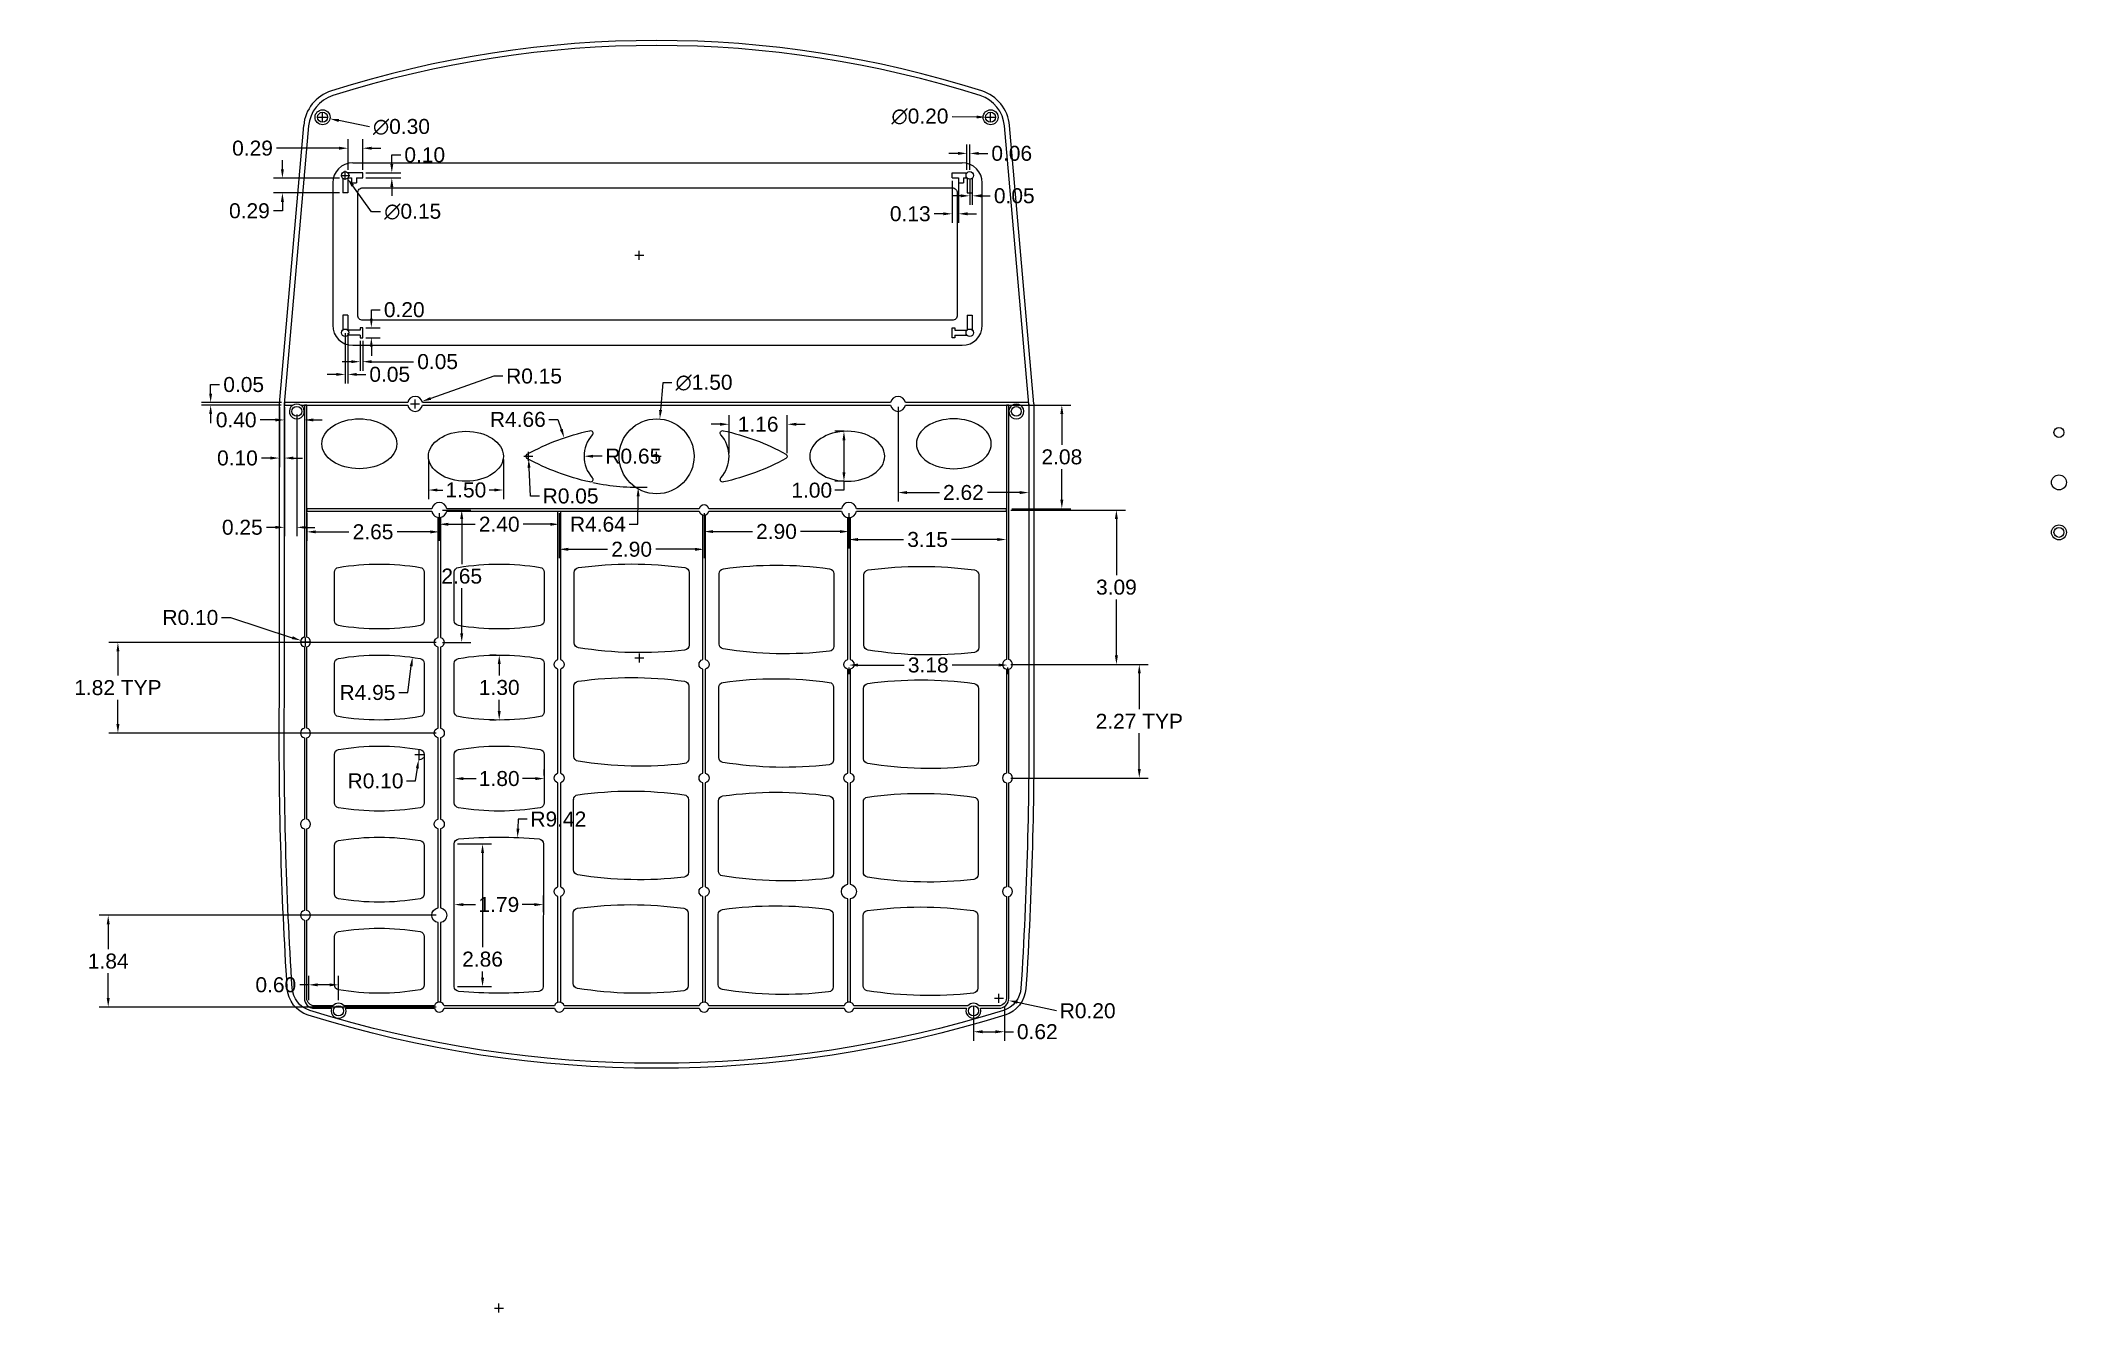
# Model space of a CAD drawing. Header units: centimetres. Extents: x 4.6 to 45.1, y -2.6 to 22.8.
import ezdxf

# ---------------------------------------------------------------- set-up
doc = ezdxf.new("R2010")
doc.units = ezdxf.units.CM
doc.header["$MEASUREMENT"] = 0
doc.header["$PDMODE"] = 2
doc.layers.add('Cotare', color=2, linetype='Continuous', lineweight=0)
doc.layers.add('Interior_fata', color=254, linetype='Continuous')
doc.styles.get("Standard").update_dxf_attribs({"font": 'arial.ttf'})
doc.dimstyles.get("Standard").update_dxf_attribs({"dimtxt": 0.3, "dimasz": 0.18, "dimexe": 0.18, "dimexo": 0.0625, "dimgap": 0.09, "dimtad": 0, "dimtih": 1, "dimtoh": 1, "dimzin": 0, "dimdsep": 46, "dimtxsty": 'Standard', "dimcen": 0.09, "dimadec": 0, "dimazin": 0, "dimtfac": 1, "dimtofl": 0, "dimtmove": 0, "dimatfit": 3, "dimfxl": 1, "dimtolj": 1, "dimtzin": 0, "dimarcsym": 0})

msp = doc.modelspace()

# ---------------------------------------------------------------- blocks, each defined once
blk = doc.blocks.new('*D1')
at = {"layer": 'Cotare', "color": 0, "lineweight": -2, "transparency": 16777216}
for p, q in [((10.157, 21.31), (10.337, 21.31)), ((10.247, 21.22), (10.247, 21.4)), ((11.184, 21.116), (10.57, 21.243))]:
    blk.add_line(p, q, dxfattribs=at)
at = {"layer": 'Cotare', "color": 0, "transparency": 16777216}
blk.add_solid([(10.576, 21.273), (10.564, 21.214), (10.394, 21.28)], dxfattribs=at)
at = {"layer": 'Defpoints', "color": 0, "transparency": 16777216}
for p in [(10.1, 21.341), (10.394, 21.28)]:
    blk.add_point(p, dxfattribs=at)
at = {"layer": 'Cotare', "color": 0, "transparency": 16777216, "insert": (11.826, 21.116), "char_height": 0.3, "attachment_point": 5}
blk.add_mtext('\\A1;∅0.30', dxfattribs=at)
blk = doc.blocks.new('*D2')
at = {"layer": 'Cotare', "color": 0, "lineweight": -2, "transparency": 16777216}
for p, q in [((22.846, 21.324), (23.337, 21.315)), ((23.527, 21.31), (23.707, 21.31)), ((23.617, 21.22), (23.617, 21.4))]:
    blk.add_line(p, q, dxfattribs=at)
at = {"layer": 'Cotare', "color": 0, "transparency": 16777216}
blk.add_solid([(23.337, 21.345), (23.336, 21.285), (23.517, 21.312)], dxfattribs=at)
at = {"layer": 'Defpoints', "color": 0, "transparency": 16777216}
for p in [(23.517, 21.312), (23.717, 21.309)]:
    blk.add_point(p, dxfattribs=at)
at = {"layer": 'Cotare', "color": 0, "transparency": 16777216, "insert": (22.203, 21.324), "char_height": 0.3, "attachment_point": 5}
blk.add_mtext('\\A1;∅0.20', dxfattribs=at)
blk = doc.blocks.new('*D3')
at = {"layer": 'Cotare', "color": 0, "lineweight": -2, "transparency": 16777216}
for p, q in [((11.633, 20.376), (11.633, 20.556)), ((11.633, 20.556), (11.813, 20.556)), ((11.113, 20.196), (11.813, 20.196)), ((11.113, 20.096), (11.813, 20.096)), ((11.633, 19.916), (11.633, 19.736))]:
    blk.add_line(p, q, dxfattribs=at)
at = {"layer": 'Cotare', "color": 0, "transparency": 16777216}
for points in [[(11.603, 20.376), (11.663, 20.376), (11.633, 20.196)], [(11.603, 19.916), (11.663, 19.916), (11.633, 20.096)]]:
    blk.add_solid(points, dxfattribs=at)
at = {"layer": 'Defpoints', "color": 0, "transparency": 16777216}
for p in [(11.05, 20.196), (11.05, 20.096), (11.633, 20.196)]:
    blk.add_point(p, dxfattribs=at)
at = {"layer": 'Cotare', "color": 0, "transparency": 16777216, "insert": (12.292, 20.556), "char_height": 0.3, "attachment_point": 5}
blk.add_mtext('\\A1;0.10', dxfattribs=at)
blk = doc.blocks.new('*D4')
at = {"layer": 'Cotare', "color": 0, "lineweight": -2, "transparency": 16777216}
for p, q in [((10.576, 20.69), (9.324, 20.69)), ((10.756, 20.259), (10.756, 20.87)), ((11.05, 20.259), (11.05, 20.87)), ((11.23, 20.69), (11.41, 20.69))]:
    blk.add_line(p, q, dxfattribs=at)
at = {"layer": 'Cotare', "color": 0, "transparency": 16777216}
for points in [[(10.576, 20.72), (10.576, 20.66), (10.756, 20.69)], [(11.23, 20.72), (11.23, 20.66), (11.05, 20.69)]]:
    blk.add_solid(points, dxfattribs=at)
at = {"layer": 'Defpoints', "color": 0, "transparency": 16777216}
for p in [(10.756, 20.69), (10.756, 20.196), (11.05, 20.196)]:
    blk.add_point(p, dxfattribs=at)
at = {"layer": 'Cotare', "color": 0, "transparency": 16777216, "insert": (8.845, 20.69), "char_height": 0.3, "attachment_point": 5}
blk.add_mtext('\\A1;0.29', dxfattribs=at)
blk = doc.blocks.new('*D6')
at = {"layer": 'Cotare', "color": 0, "lineweight": -2, "transparency": 16777216}
for p, q in [((9.443, 20.27), (9.443, 20.45)), ((10.588, 20.09), (9.263, 20.09)), ((10.588, 19.796), (9.263, 19.796)), ((9.443, 19.616), (9.443, 19.436)), ((9.443, 19.436), (9.263, 19.436))]:
    blk.add_line(p, q, dxfattribs=at)
at = {"layer": 'Cotare', "color": 0, "transparency": 16777216}
for points in [[(9.413, 20.27), (9.473, 20.27), (9.443, 20.09)], [(9.413, 19.616), (9.473, 19.616), (9.443, 19.796)]]:
    blk.add_solid(points, dxfattribs=at)
at = {"layer": 'Defpoints', "color": 0, "transparency": 16777216}
for p in [(10.65, 20.09), (9.443, 19.796), (10.65, 19.796)]:
    blk.add_point(p, dxfattribs=at)
at = {"layer": 'Cotare', "color": 0, "transparency": 16777216, "insert": (8.783, 19.436), "char_height": 0.3, "attachment_point": 5}
blk.add_mtext('\\A1;0.29', dxfattribs=at)
blk = doc.blocks.new('*D7')
at = {"layer": 'Cotare', "color": 0, "lineweight": -2, "transparency": 16777216}
for p, q in [((10.61, 20.146), (10.79, 20.146)), ((10.7, 20.056), (10.7, 20.236)), ((11.227, 19.419), (10.85, 19.94)), ((11.407, 19.419), (11.227, 19.419))]:
    blk.add_line(p, q, dxfattribs=at)
at = {"layer": 'Cotare', "color": 0, "transparency": 16777216}
blk.add_solid([(10.874, 19.957), (10.826, 19.922), (10.744, 20.085)], dxfattribs=at)
at = {"layer": 'Defpoints', "color": 0, "transparency": 16777216}
for p in [(10.656, 20.207), (10.744, 20.085)]:
    blk.add_point(p, dxfattribs=at)
at = {"layer": 'Cotare', "color": 0, "transparency": 16777216, "insert": (12.051, 19.419), "char_height": 0.3, "attachment_point": 5}
blk.add_mtext('\\A1;∅0.15', dxfattribs=at)
blk = doc.blocks.new('*D8')
at = {"layer": 'Cotare', "color": 0, "lineweight": -2, "transparency": 16777216}
for p, q in [((10.7, 16.989), (10.7, 15.982)), ((10.75, 16.989), (10.75, 15.982)), ((10.52, 16.162), (10.34, 16.162)), ((10.93, 16.162), (11.11, 16.162))]:
    blk.add_line(p, q, dxfattribs=at)
at = {"layer": 'Cotare', "color": 0, "transparency": 16777216}
for points in [[(10.52, 16.192), (10.52, 16.132), (10.7, 16.162)], [(10.93, 16.192), (10.93, 16.132), (10.75, 16.162)]]:
    blk.add_solid(points, dxfattribs=at)
at = {"layer": 'Defpoints', "color": 0, "transparency": 16777216}
for p in [(10.7, 17.052), (10.75, 17.052), (10.7, 16.162)]:
    blk.add_point(p, dxfattribs=at)
at = {"layer": 'Cotare', "color": 0, "transparency": 16777216, "insert": (11.591, 16.162), "char_height": 0.3, "attachment_point": 5}
blk.add_mtext('\\A1;0.05', dxfattribs=at)
blk = doc.blocks.new('*D9')
at = {"layer": 'Cotare', "color": 0, "lineweight": -2, "transparency": 16777216}
for p, q in [((11, 16.833), (11, 16.237)), ((11.05, 16.833), (11.05, 16.237)), ((10.82, 16.417), (10.64, 16.417)), ((11.23, 16.417), (12.069, 16.417))]:
    blk.add_line(p, q, dxfattribs=at)
at = {"layer": 'Cotare', "color": 0, "transparency": 16777216}
for points in [[(10.82, 16.447), (10.82, 16.387), (11, 16.417)], [(11.23, 16.447), (11.23, 16.387), (11.05, 16.417)]]:
    blk.add_solid(points, dxfattribs=at)
at = {"layer": 'Defpoints', "color": 0, "transparency": 16777216}
for p in [(11, 16.896), (11.05, 16.896), (11.05, 16.417)]:
    blk.add_point(p, dxfattribs=at)
at = {"layer": 'Cotare', "color": 0, "transparency": 16777216, "insert": (12.55, 16.417), "char_height": 0.3, "attachment_point": 5}
blk.add_mtext('\\A1;0.05', dxfattribs=at)
blk = doc.blocks.new('*D10')
at = {"layer": 'Cotare', "color": 0, "lineweight": -2, "transparency": 16777216}
for p, q in [((11.223, 17.276), (11.223, 17.456)), ((11.223, 17.456), (11.403, 17.456)), ((11.113, 17.096), (11.403, 17.096)), ((11.113, 16.896), (11.403, 16.896)), ((11.223, 16.716), (11.223, 16.536))]:
    blk.add_line(p, q, dxfattribs=at)
at = {"layer": 'Cotare', "color": 0, "transparency": 16777216}
for points in [[(11.193, 17.276), (11.253, 17.276), (11.223, 17.096)], [(11.193, 16.716), (11.253, 16.716), (11.223, 16.896)]]:
    blk.add_solid(points, dxfattribs=at)
at = {"layer": 'Defpoints', "color": 0, "transparency": 16777216}
for p in [(11.05, 17.096), (11.223, 17.096), (11.05, 16.896)]:
    blk.add_point(p, dxfattribs=at)
at = {"layer": 'Cotare', "color": 0, "transparency": 16777216, "insert": (11.882, 17.456), "char_height": 0.3, "attachment_point": 5}
blk.add_mtext('\\A1;0.20', dxfattribs=at)
blk = doc.blocks.new('*D11')
at = {"layer": 'Cotare', "color": 0, "lineweight": -2, "transparency": 16777216}
for p, q in [((23.144, 20.259), (23.144, 20.766)), ((23.2, 20.259), (23.2, 20.766)), ((22.964, 20.586), (22.784, 20.586)), ((23.38, 20.586), (23.56, 20.586))]:
    blk.add_line(p, q, dxfattribs=at)
at = {"layer": 'Cotare', "color": 0, "transparency": 16777216}
for points in [[(22.964, 20.616), (22.964, 20.556), (23.144, 20.586)], [(23.38, 20.616), (23.38, 20.556), (23.2, 20.586)]]:
    blk.add_solid(points, dxfattribs=at)
at = {"layer": 'Defpoints', "color": 0, "transparency": 16777216}
for p in [(23.2, 20.586), (23.144, 20.196), (23.2, 20.196)]:
    blk.add_point(p, dxfattribs=at)
at = {"layer": 'Cotare', "color": 0, "transparency": 16777216, "insert": (24.04, 20.586), "char_height": 0.3, "attachment_point": 5}
blk.add_mtext('\\A1;0.06', dxfattribs=at)
blk = doc.blocks.new('*D12')
at = {"layer": 'Cotare', "color": 0, "lineweight": -2, "transparency": 16777216}
for p, q in [((23.2, 20.084), (23.2, 19.557)), ((23.25, 20.084), (23.25, 19.557)), ((23.02, 19.737), (22.84, 19.737)), ((23.43, 19.737), (23.61, 19.737))]:
    blk.add_line(p, q, dxfattribs=at)
at = {"layer": 'Cotare', "color": 0, "transparency": 16777216}
for points in [[(23.02, 19.767), (23.02, 19.707), (23.2, 19.737)], [(23.43, 19.767), (23.43, 19.707), (23.25, 19.737)]]:
    blk.add_solid(points, dxfattribs=at)
at = {"layer": 'Defpoints', "color": 0, "transparency": 16777216}
for p in [(23.2, 20.146), (23.25, 20.146), (23.25, 19.737)]:
    blk.add_point(p, dxfattribs=at)
at = {"layer": 'Cotare', "color": 0, "transparency": 16777216, "insert": (24.091, 19.737), "char_height": 0.3, "attachment_point": 5}
blk.add_mtext('\\A1;0.05', dxfattribs=at)
blk = doc.blocks.new('*D13')
at = {"layer": 'Cotare', "color": 0, "lineweight": -2, "transparency": 16777216}
for p, q in [((8.007, 15.778), (8.007, 15.958)), ((8.007, 15.958), (8.187, 15.958)), ((9.422, 15.598), (7.827, 15.598)), ((9.419, 15.548), (7.827, 15.548)), ((8.007, 15.368), (8.007, 15.188))]:
    blk.add_line(p, q, dxfattribs=at)
at = {"layer": 'Cotare', "color": 0, "transparency": 16777216}
for points in [[(7.977, 15.778), (8.037, 15.778), (8.007, 15.598)], [(7.977, 15.368), (8.037, 15.368), (8.007, 15.548)]]:
    blk.add_solid(points, dxfattribs=at)
at = {"layer": 'Defpoints', "color": 0, "transparency": 16777216}
for p in [(8.007, 15.598), (9.482, 15.548), (9.485, 15.598)]:
    blk.add_point(p, dxfattribs=at)
at = {"layer": 'Cotare', "color": 0, "transparency": 16777216, "insert": (8.668, 15.958), "char_height": 0.3, "attachment_point": 5}
blk.add_mtext('\\A1;0.05', dxfattribs=at)
blk = doc.blocks.new('*D15')
at = {"layer": 'Cotare', "color": 0, "lineweight": -2, "transparency": 16777216}
for p, q in [((21.764, 15.51), (21.764, 13.617)), ((24.382, 15.51), (24.382, 13.617)), ((21.944, 13.797), (22.592, 13.797)), ((24.202, 13.797), (23.553, 13.797))]:
    blk.add_line(p, q, dxfattribs=at)
at = {"layer": 'Cotare', "color": 0, "transparency": 16777216}
for points in [[(21.944, 13.827), (21.944, 13.767), (21.764, 13.797)], [(24.202, 13.827), (24.202, 13.767), (24.382, 13.797)]]:
    blk.add_solid(points, dxfattribs=at)
at = {"layer": 'Defpoints', "color": 0, "transparency": 16777216}
for p in [(21.764, 15.573), (24.382, 15.573), (24.382, 13.797)]:
    blk.add_point(p, dxfattribs=at)
at = {"layer": 'Cotare', "color": 0, "transparency": 16777216, "insert": (23.073, 13.797), "char_height": 0.3, "attachment_point": 5}
blk.add_mtext('\\A1;2.62', dxfattribs=at)
blk = doc.blocks.new('*D16')
at = {"layer": 'Cotare', "color": 0, "lineweight": -2, "transparency": 16777216}
for p, q in [((9.382, 15.506), (9.382, 14.308)), ((9.482, 15.506), (9.482, 14.308)), ((9.202, 14.488), (9.022, 14.488)), ((9.662, 14.488), (9.842, 14.488))]:
    blk.add_line(p, q, dxfattribs=at)
at = {"layer": 'Cotare', "color": 0, "transparency": 16777216}
for points in [[(9.202, 14.518), (9.202, 14.458), (9.382, 14.488)], [(9.662, 14.518), (9.662, 14.458), (9.482, 14.488)]]:
    blk.add_solid(points, dxfattribs=at)
at = {"layer": 'Defpoints', "color": 0, "transparency": 16777216}
for p in [(9.382, 15.568), (9.482, 15.568), (9.382, 14.488)]:
    blk.add_point(p, dxfattribs=at)
at = {"layer": 'Cotare', "color": 0, "transparency": 16777216, "insert": (8.543, 14.488), "char_height": 0.3, "attachment_point": 5}
blk.add_mtext('\\A1;0.10', dxfattribs=at)
blk = doc.blocks.new('*D17')
at = {"layer": 'Cotare', "color": 0, "lineweight": -2, "transparency": 16777216}
for p, q in [((9.482, 15.506), (9.482, 15.071)), ((9.882, 15.506), (9.882, 15.071)), ((9.302, 15.251), (8.997, 15.251)), ((10.062, 15.251), (10.242, 15.251))]:
    blk.add_line(p, q, dxfattribs=at)
at = {"layer": 'Cotare', "color": 0, "transparency": 16777216}
for points in [[(9.302, 15.281), (9.302, 15.221), (9.482, 15.251)], [(10.062, 15.281), (10.062, 15.221), (9.882, 15.251)]]:
    blk.add_solid(points, dxfattribs=at)
at = {"layer": 'Defpoints', "color": 0, "transparency": 16777216}
for p in [(9.482, 15.568), (9.882, 15.568), (9.882, 15.251)]:
    blk.add_point(p, dxfattribs=at)
at = {"layer": 'Cotare', "color": 0, "transparency": 16777216, "insert": (8.518, 15.251), "char_height": 0.3, "attachment_point": 5}
blk.add_mtext('\\A1;0.40', dxfattribs=at)
blk = doc.blocks.new('*D18')
at = {"layer": 'Cotare', "color": 0, "lineweight": -2, "transparency": 16777216}
for p, q in [((24.044, 15.548), (25.223, 15.548)), ((25.043, 15.368), (25.043, 14.753)), ((25.043, 13.653), (25.043, 14.267)), ((24.044, 13.473), (25.223, 13.473))]:
    blk.add_line(p, q, dxfattribs=at)
at = {"layer": 'Cotare', "color": 0, "transparency": 16777216}
for points in [[(25.013, 15.368), (25.073, 15.368), (25.043, 15.548)], [(25.013, 13.653), (25.073, 13.653), (25.043, 13.473)]]:
    blk.add_solid(points, dxfattribs=at)
at = {"layer": 'Defpoints', "color": 0, "transparency": 16777216}
for p in [(23.982, 15.548), (23.982, 13.473), (25.043, 13.473)]:
    blk.add_point(p, dxfattribs=at)
at = {"layer": 'Cotare', "color": 0, "transparency": 16777216, "insert": (25.043, 14.51), "char_height": 0.3, "attachment_point": 5}
blk.add_mtext('\\A1;2.08', dxfattribs=at)
blk = doc.blocks.new('*D19')
at = {"layer": 'Cotare', "color": 0, "lineweight": -2, "transparency": 16777216}
for p, q in [((12.366, 14.46), (12.366, 13.668)), ((13.866, 14.46), (13.866, 13.668)), ((12.546, 13.848), (12.651, 13.848)), ((13.686, 13.848), (13.581, 13.848))]:
    blk.add_line(p, q, dxfattribs=at)
at = {"layer": 'Cotare', "color": 0, "transparency": 16777216}
for points in [[(12.546, 13.878), (12.546, 13.818), (12.366, 13.848)], [(13.686, 13.878), (13.686, 13.818), (13.866, 13.848)]]:
    blk.add_solid(points, dxfattribs=at)
at = {"layer": 'Defpoints', "color": 0, "transparency": 16777216}
for p in [(12.366, 14.523), (13.866, 14.523), (13.866, 13.848)]:
    blk.add_point(p, dxfattribs=at)
at = {"layer": 'Cotare', "color": 0, "transparency": 16777216, "insert": (13.116, 13.848), "char_height": 0.3, "attachment_point": 5}
blk.add_mtext('\\A1;1.50', dxfattribs=at)
blk = doc.blocks.new('*D20')
at = {"layer": 'Cotare', "color": 0, "lineweight": -2, "transparency": 16777216}
for p, q in [((20.685, 15.023), (20.502, 15.023)), ((20.682, 14.843), (20.682, 14.203)), ((20.685, 14.023), (20.502, 14.023)), ((20.682, 13.843), (20.502, 13.843)), ((20.682, 14.023), (20.682, 13.843))]:
    blk.add_line(p, q, dxfattribs=at)
at = {"layer": 'Cotare', "color": 0, "transparency": 16777216}
for points in [[(20.652, 14.843), (20.712, 14.843), (20.682, 15.023)], [(20.652, 14.203), (20.712, 14.203), (20.682, 14.023)]]:
    blk.add_solid(points, dxfattribs=at)
at = {"layer": 'Defpoints', "color": 0, "transparency": 16777216}
for p in [(20.748, 15.023), (20.682, 14.023), (20.748, 14.023)]:
    blk.add_point(p, dxfattribs=at)
at = {"layer": 'Cotare', "color": 0, "transparency": 16777216, "insert": (20.037, 13.843), "char_height": 0.3, "attachment_point": 5}
blk.add_mtext('\\A1;1.00', dxfattribs=at)
blk = doc.blocks.new('*D21')
at = {"layer": 'Cotare', "color": 0, "lineweight": -2, "transparency": 16777216}
for p, q in [((17.06, 15.996), (17.012, 15.449)), ((17.24, 15.996), (17.06, 15.996)), ((16.932, 14.433), (16.932, 14.613)), ((16.842, 14.523), (17.022, 14.523))]:
    blk.add_line(p, q, dxfattribs=at)
at = {"layer": 'Cotare', "color": 0, "transparency": 16777216}
blk.add_solid([(16.982, 15.452), (17.042, 15.446), (16.997, 15.27)], dxfattribs=at)
at = {"layer": 'Defpoints', "color": 0, "transparency": 16777216}
for p in [(16.997, 15.27), (16.867, 13.775)]:
    blk.add_point(p, dxfattribs=at)
at = {"layer": 'Cotare', "color": 0, "transparency": 16777216, "insert": (17.882, 15.996), "char_height": 0.3, "attachment_point": 5}
blk.add_mtext('\\A1;∅1.50', dxfattribs=at)
blk = doc.blocks.new('*D22')
at = {"layer": 'Cotare', "color": 0, "lineweight": -2, "transparency": 16777216}
for p, q in [((14.778, 15.26), (14.958, 15.26)), ((14.958, 15.26), (15.025, 15.063)), ((16.588, 10.397), (16.588, 10.577)), ((16.498, 10.487), (16.678, 10.487))]:
    blk.add_line(p, q, dxfattribs=at)
at = {"layer": 'Cotare', "color": 0, "transparency": 16777216}
blk.add_solid([(15.054, 15.073), (14.997, 15.054), (15.083, 14.893)], dxfattribs=at)
at = {"layer": 'Defpoints', "color": 0, "transparency": 16777216}
for p in [(15.083, 14.893), (16.588, 10.487)]:
    blk.add_point(p, dxfattribs=at)
at = {"layer": 'Cotare', "color": 0, "transparency": 16777216, "insert": (14.155, 15.26), "char_height": 0.3, "attachment_point": 5}
blk.add_mtext('\\A1;R4.66', dxfattribs=at)
blk = doc.blocks.new('*D23')
at = {"layer": 'Cotare', "color": 0, "lineweight": -2, "transparency": 16777216}
blk.add_line((15.842, 14.524), (15.662, 14.524), dxfattribs=at)
at = {"layer": 'Cotare', "color": 0, "transparency": 16777216}
blk.add_solid([(15.662, 14.554), (15.662, 14.494), (15.482, 14.525)], dxfattribs=at)
at = {"layer": 'Defpoints', "color": 0, "transparency": 16777216}
for p in [(15.482, 14.525), (16.136, 14.523)]:
    blk.add_point(p, dxfattribs=at)
at = {"layer": 'Cotare', "color": 0, "transparency": 16777216, "insert": (16.466, 14.524), "char_height": 0.3, "attachment_point": 5}
blk.add_mtext('\\A1;R0.65', dxfattribs=at)
blk = doc.blocks.new('*D24')
at = {"layer": 'Cotare', "color": 0, "lineweight": -2, "transparency": 16777216}
for p, q in [((14.368, 14.433), (14.368, 14.613)), ((14.278, 14.523), (14.458, 14.523)), ((14.407, 13.727), (14.379, 14.293)), ((14.587, 13.727), (14.407, 13.727))]:
    blk.add_line(p, q, dxfattribs=at)
blk.add_arc((14.368, 14.523), 0.05, 241.1593, 272.8048, dxfattribs=at)
at = {"layer": 'Cotare', "color": 0, "transparency": 16777216}
blk.add_solid([(14.409, 14.294), (14.349, 14.291), (14.371, 14.473)], dxfattribs=at)
at = {"layer": 'Defpoints', "color": 0, "transparency": 16777216}
for p in [(14.368, 14.523), (14.371, 14.473)]:
    blk.add_point(p, dxfattribs=at)
at = {"layer": 'Cotare', "color": 0, "transparency": 16777216, "insert": (15.211, 13.727), "char_height": 0.3, "attachment_point": 5}
blk.add_mtext('\\A1;R0.05', dxfattribs=at)
blk = doc.blocks.new('*D25')
at = {"layer": 'Cotare', "color": 0, "lineweight": -2, "transparency": 16777216}
for p, q in [((18.202, 15.164), (18.022, 15.164)), ((18.382, 14.585), (18.382, 15.344)), ((19.546, 14.585), (19.546, 15.344)), ((19.726, 15.164), (19.906, 15.164))]:
    blk.add_line(p, q, dxfattribs=at)
at = {"layer": 'Cotare', "color": 0, "transparency": 16777216}
for points in [[(18.202, 15.194), (18.202, 15.134), (18.382, 15.164)], [(19.726, 15.194), (19.726, 15.134), (19.546, 15.164)]]:
    blk.add_solid(points, dxfattribs=at)
at = {"layer": 'Defpoints', "color": 0, "transparency": 16777216}
for p in [(19.546, 15.164), (18.382, 14.523), (19.546, 14.523)]:
    blk.add_point(p, dxfattribs=at)
at = {"layer": 'Cotare', "color": 0, "transparency": 16777216, "insert": (18.964, 15.164), "char_height": 0.3, "attachment_point": 5}
blk.add_mtext('\\A1;1.16', dxfattribs=at)
blk = doc.blocks.new('*D26')
at = {"layer": 'Cotare', "color": 0, "lineweight": -2, "transparency": 16777216}
for p, q in [((9.482, 15.36), (9.482, 12.921)), ((9.732, 15.36), (9.732, 12.921)), ((9.302, 13.101), (9.122, 13.101)), ((9.912, 13.101), (10.092, 13.101))]:
    blk.add_line(p, q, dxfattribs=at)
at = {"layer": 'Cotare', "color": 0, "transparency": 16777216}
for points in [[(9.302, 13.131), (9.302, 13.071), (9.482, 13.101)], [(9.912, 13.131), (9.912, 13.071), (9.732, 13.101)]]:
    blk.add_solid(points, dxfattribs=at)
at = {"layer": 'Defpoints', "color": 0, "transparency": 16777216}
for p in [(9.482, 15.423), (9.732, 15.423), (9.482, 13.101)]:
    blk.add_point(p, dxfattribs=at)
at = {"layer": 'Cotare', "color": 0, "transparency": 16777216, "insert": (8.641, 13.101), "char_height": 0.3, "attachment_point": 5}
blk.add_mtext('\\A1;0.25', dxfattribs=at)
blk = doc.blocks.new('*D29')
at = {"layer": 'Cotare', "color": 0, "lineweight": -2, "transparency": 16777216}
for p, q in [((22.85, 20.034), (22.85, 19.197)), ((22.975, 20.034), (22.975, 19.197)), ((22.67, 19.377), (22.489, 19.377)), ((23.155, 19.377), (23.335, 19.377))]:
    blk.add_line(p, q, dxfattribs=at)
at = {"layer": 'Cotare', "color": 0, "transparency": 16777216}
for points in [[(22.67, 19.407), (22.67, 19.347), (22.85, 19.377)], [(23.155, 19.407), (23.155, 19.347), (22.975, 19.377)]]:
    blk.add_solid(points, dxfattribs=at)
at = {"layer": 'Defpoints', "color": 0, "transparency": 16777216}
for p in [(22.85, 20.096), (22.975, 20.096), (22.975, 19.377)]:
    blk.add_point(p, dxfattribs=at)
at = {"layer": 'Cotare', "color": 0, "transparency": 16777216, "insert": (22.009, 19.377), "char_height": 0.3, "attachment_point": 5}
blk.add_mtext('\\A1;0.13', dxfattribs=at)
blk = doc.blocks.new('*D30')
at = {"layer": 'Cotare', "color": 0, "lineweight": -2, "transparency": 16777216}
for p, q in [((16.494, 18.546), (16.674, 18.546)), ((16.584, 18.456), (16.584, 18.636)), ((16.56, 13.162), (16.563, 13.723)), ((16.38, 13.162), (16.56, 13.162))]:
    blk.add_line(p, q, dxfattribs=at)
blk.add_arc((16.584, 18.546), 4.643, 258.4957, 271.9742, dxfattribs=at)
at = {"layer": 'Cotare', "color": 0, "transparency": 16777216}
blk.add_solid([(16.533, 13.723), (16.593, 13.723), (16.564, 13.903)], dxfattribs=at)
at = {"layer": 'Defpoints', "color": 0, "transparency": 16777216}
for p in [(16.584, 18.546), (16.564, 13.903)]:
    blk.add_point(p, dxfattribs=at)
at = {"layer": 'Cotare', "color": 0, "transparency": 16777216, "insert": (15.758, 13.162), "char_height": 0.3, "attachment_point": 5}
blk.add_mtext('\\A1;R4.64', dxfattribs=at)
blk = doc.blocks.new('*D31')
at = {"layer": 'Cotare', "color": 0, "lineweight": -2, "transparency": 16777216}
for p, q in [((9.932, 13.385), (9.932, 12.83)), ((12.583, 13.385), (12.583, 12.83)), ((10.112, 13.01), (10.774, 13.01)), ((12.403, 13.01), (11.741, 13.01))]:
    blk.add_line(p, q, dxfattribs=at)
at = {"layer": 'Cotare', "color": 0, "transparency": 16777216}
for points in [[(10.112, 13.04), (10.112, 12.98), (9.932, 13.01)], [(12.403, 13.04), (12.403, 12.98), (12.583, 13.01)]]:
    blk.add_solid(points, dxfattribs=at)
at = {"layer": 'Defpoints', "color": 0, "transparency": 16777216}
for p in [(9.932, 13.448), (12.583, 13.448), (12.583, 13.01)]:
    blk.add_point(p, dxfattribs=at)
at = {"layer": 'Cotare', "color": 0, "transparency": 16777216, "insert": (11.257, 13.01), "char_height": 0.3, "attachment_point": 5}
blk.add_mtext('\\A1;2.65', dxfattribs=at)
blk = doc.blocks.new('*D32')
at = {"layer": 'Cotare', "color": 0, "lineweight": -2, "transparency": 16777216}
for p, q in [((20.782, 13.385), (20.782, 12.677)), ((23.932, 13.385), (23.932, 12.677)), ((20.962, 12.857), (21.876, 12.857)), ((23.752, 12.857), (22.837, 12.857))]:
    blk.add_line(p, q, dxfattribs=at)
at = {"layer": 'Cotare', "color": 0, "transparency": 16777216}
for points in [[(20.962, 12.887), (20.962, 12.827), (20.782, 12.857)], [(23.752, 12.887), (23.752, 12.827), (23.932, 12.857)]]:
    blk.add_solid(points, dxfattribs=at)
at = {"layer": 'Defpoints', "color": 0, "transparency": 16777216}
for p in [(20.782, 13.448), (23.932, 13.448), (20.782, 12.857)]:
    blk.add_point(p, dxfattribs=at)
at = {"layer": 'Cotare', "color": 0, "transparency": 16777216, "insert": (22.357, 12.857), "char_height": 0.3, "attachment_point": 5}
blk.add_mtext('\\A1;3.15', dxfattribs=at)
blk = doc.blocks.new('*D33')
at = {"layer": 'Cotare', "color": 0, "lineweight": -2, "transparency": 16777216}
for p, q in [((8.223, 11.295), (8.403, 11.295)), ((8.403, 11.295), (9.641, 10.892)), ((9.817, 10.806), (9.997, 10.806)), ((9.907, 10.716), (9.907, 10.896))]:
    blk.add_line(p, q, dxfattribs=at)
blk.add_arc((9.907, 10.806), 0.1, 111.3324, 161.962, dxfattribs=at)
at = {"layer": 'Cotare', "color": 0, "transparency": 16777216}
blk.add_solid([(9.65, 10.921), (9.631, 10.864), (9.812, 10.837)], dxfattribs=at)
at = {"layer": 'Defpoints', "color": 0, "transparency": 16777216}
for p in [(9.812, 10.837), (9.907, 10.806)]:
    blk.add_point(p, dxfattribs=at)
at = {"layer": 'Cotare', "color": 0, "transparency": 16777216, "insert": (7.601, 11.295), "char_height": 0.3, "attachment_point": 5}
blk.add_mtext('\\A1;R0.10', dxfattribs=at)
blk = doc.blocks.new('*D34')
at = {"layer": 'Cotare', "color": 0, "lineweight": -2, "transparency": 16777216}
for p, q in [((13.676, 16.128), (12.411, 15.682)), ((13.856, 16.128), (13.676, 16.128)), ((12.01, 15.573), (12.19, 15.573)), ((12.1, 15.483), (12.1, 15.663))]:
    blk.add_line(p, q, dxfattribs=at)
at = {"layer": 'Cotare', "color": 0, "transparency": 16777216}
blk.add_solid([(12.401, 15.71), (12.421, 15.654), (12.241, 15.622)], dxfattribs=at)
at = {"layer": 'Defpoints', "color": 0, "transparency": 16777216}
for p in [(12.1, 15.573), (12.241, 15.622)]:
    blk.add_point(p, dxfattribs=at)
at = {"layer": 'Cotare', "color": 0, "transparency": 16777216, "insert": (14.48, 16.128), "char_height": 0.3, "attachment_point": 5}
blk.add_mtext('\\A1;R0.15', dxfattribs=at)
blk = doc.blocks.new('*D35')
at = {"layer": 'Cotare', "color": 0, "lineweight": -2, "transparency": 16777216}
for p, q in [((17.882, 13.385), (17.882, 12.836)), ((20.782, 13.385), (20.782, 12.836)), ((18.062, 13.016), (18.85, 13.016)), ((20.602, 13.016), (19.814, 13.016))]:
    blk.add_line(p, q, dxfattribs=at)
at = {"layer": 'Cotare', "color": 0, "transparency": 16777216}
for points in [[(18.062, 13.046), (18.062, 12.986), (17.882, 13.016)], [(20.602, 13.046), (20.602, 12.986), (20.782, 13.016)]]:
    blk.add_solid(points, dxfattribs=at)
at = {"layer": 'Defpoints', "color": 0, "transparency": 16777216}
for p in [(17.882, 13.448), (20.782, 13.448), (17.882, 13.016)]:
    blk.add_point(p, dxfattribs=at)
at = {"layer": 'Cotare', "color": 0, "transparency": 16777216, "insert": (19.332, 13.016), "char_height": 0.3, "attachment_point": 5}
blk.add_mtext('\\A1;2.90', dxfattribs=at)
blk = doc.blocks.new('*D36')
at = {"layer": 'Cotare', "color": 0, "lineweight": -2, "transparency": 16777216}
for p, q in [((12.583, 13.385), (12.583, 12.982)), ((14.983, 13.385), (14.983, 12.982)), ((12.763, 13.162), (13.301, 13.162)), ((14.803, 13.162), (14.265, 13.162))]:
    blk.add_line(p, q, dxfattribs=at)
at = {"layer": 'Cotare', "color": 0, "transparency": 16777216}
for points in [[(12.763, 13.192), (12.763, 13.132), (12.583, 13.162)], [(14.803, 13.192), (14.803, 13.132), (14.983, 13.162)]]:
    blk.add_solid(points, dxfattribs=at)
at = {"layer": 'Defpoints', "color": 0, "transparency": 16777216}
for p in [(12.583, 13.448), (14.983, 13.448), (14.983, 13.162)]:
    blk.add_point(p, dxfattribs=at)
at = {"layer": 'Cotare', "color": 0, "transparency": 16777216, "insert": (13.783, 13.162), "char_height": 0.3, "attachment_point": 5}
blk.add_mtext('\\A1;2.40', dxfattribs=at)
blk = doc.blocks.new('*D37')
at = {"layer": 'Cotare', "color": 0, "lineweight": -2, "transparency": 16777216}
for p, q in [((14.983, 13.385), (14.983, 12.481)), ((17.882, 13.385), (17.882, 12.481)), ((15.163, 12.661), (15.951, 12.661)), ((17.702, 12.661), (16.914, 12.661))]:
    blk.add_line(p, q, dxfattribs=at)
at = {"layer": 'Cotare', "color": 0, "transparency": 16777216}
for points in [[(15.163, 12.691), (15.163, 12.631), (14.983, 12.661)], [(17.702, 12.691), (17.702, 12.631), (17.882, 12.661)]]:
    blk.add_solid(points, dxfattribs=at)
at = {"layer": 'Defpoints', "color": 0, "transparency": 16777216}
for p in [(14.983, 13.448), (17.882, 13.448), (17.882, 12.661)]:
    blk.add_point(p, dxfattribs=at)
at = {"layer": 'Cotare', "color": 0, "transparency": 16777216, "insert": (16.433, 12.661), "char_height": 0.3, "attachment_point": 5}
blk.add_mtext('\\A1;2.90', dxfattribs=at)
blk = doc.blocks.new('*D38')
at = {"layer": 'Cotare', "color": 0, "lineweight": -2, "transparency": 16777216}
for p, q in [((12.645, 13.448), (13.212, 13.448)), ((13.032, 13.268), (13.032, 12.366)), ((13.032, 10.979), (13.032, 11.88)), ((12.645, 10.799), (13.212, 10.799))]:
    blk.add_line(p, q, dxfattribs=at)
at = {"layer": 'Cotare', "color": 0, "transparency": 16777216}
for points in [[(13.002, 13.268), (13.062, 13.268), (13.032, 13.448)], [(13.002, 10.979), (13.062, 10.979), (13.032, 10.799)]]:
    blk.add_solid(points, dxfattribs=at)
at = {"layer": 'Defpoints', "color": 0, "transparency": 16777216}
for p in [(12.583, 13.448), (12.583, 10.799), (13.032, 10.799)]:
    blk.add_point(p, dxfattribs=at)
at = {"layer": 'Cotare', "color": 0, "transparency": 16777216, "insert": (13.032, 12.123), "char_height": 0.3, "attachment_point": 5}
blk.add_mtext('\\A1;2.65', dxfattribs=at)
blk = doc.blocks.new('*D39')
at = {"layer": 'Cotare', "color": 0, "lineweight": -2, "transparency": 16777216}
for p, q in [((12.52, 10.799), (5.971, 10.799)), ((6.151, 10.619), (6.151, 10.134)), ((6.151, 9.163), (6.151, 9.648)), ((12.52, 8.983), (5.971, 8.983))]:
    blk.add_line(p, q, dxfattribs=at)
at = {"layer": 'Cotare', "color": 0, "transparency": 16777216}
for points in [[(6.121, 10.619), (6.181, 10.619), (6.151, 10.799)], [(6.121, 9.163), (6.181, 9.163), (6.151, 8.983)]]:
    blk.add_solid(points, dxfattribs=at)
at = {"layer": 'Defpoints', "color": 0, "transparency": 16777216}
for p in [(12.583, 10.799), (6.151, 8.983), (12.583, 8.983)]:
    blk.add_point(p, dxfattribs=at)
at = {"layer": 'Cotare', "color": 0, "transparency": 16777216, "insert": (6.151, 9.891), "char_height": 0.3, "width": 3.09732, "attachment_point": 5}
blk.add_mtext('\\A1;1.82 TYP', dxfattribs=at)
blk = doc.blocks.new('*D40')
at = {"layer": 'Cotare', "color": 0, "lineweight": -2, "transparency": 16777216}
for p, q in [((12.52, 5.337), (5.777, 5.337)), ((5.957, 5.157), (5.957, 4.66)), ((5.957, 3.678), (5.957, 4.174)), ((12.52, 3.498), (5.777, 3.498))]:
    blk.add_line(p, q, dxfattribs=at)
at = {"layer": 'Cotare', "color": 0, "transparency": 16777216}
for points in [[(5.927, 5.157), (5.987, 5.157), (5.957, 5.337)], [(5.927, 3.678), (5.987, 3.678), (5.957, 3.498)]]:
    blk.add_solid(points, dxfattribs=at)
at = {"layer": 'Defpoints', "color": 0, "transparency": 16777216}
for p in [(12.583, 5.337), (5.957, 3.498), (12.583, 3.498)]:
    blk.add_point(p, dxfattribs=at)
at = {"layer": 'Cotare', "color": 0, "transparency": 16777216, "insert": (5.957, 4.417), "char_height": 0.3, "attachment_point": 5}
blk.add_mtext('\\A1;1.84', dxfattribs=at)
blk = doc.blocks.new('*D43')
at = {"layer": 'Cotare', "color": 0, "lineweight": -2, "transparency": 16777216}
for p, q in [((24.019, 13.448), (26.315, 13.448)), ((26.135, 13.268), (26.135, 12.145)), ((26.135, 10.536), (26.135, 11.658)), ((24.019, 10.356), (26.315, 10.356))]:
    blk.add_line(p, q, dxfattribs=at)
at = {"layer": 'Cotare', "color": 0, "transparency": 16777216}
for points in [[(26.105, 13.268), (26.165, 13.268), (26.135, 13.448)], [(26.105, 10.536), (26.165, 10.536), (26.135, 10.356)]]:
    blk.add_solid(points, dxfattribs=at)
at = {"layer": 'Defpoints', "color": 0, "transparency": 16777216}
for p in [(23.957, 13.448), (26.135, 13.448), (23.957, 10.356)]:
    blk.add_point(p, dxfattribs=at)
at = {"layer": 'Cotare', "color": 0, "transparency": 16777216, "insert": (26.135, 11.902), "char_height": 0.3, "attachment_point": 5}
blk.add_mtext('\\A1;3.09', dxfattribs=at)
blk = doc.blocks.new('*D44')
at = {"layer": 'Cotare', "color": 0, "lineweight": -2, "transparency": 16777216}
for p, q in [((20.782, 10.293), (20.782, 10.164)), ((20.962, 10.344), (21.889, 10.344)), ((23.777, 10.344), (22.849, 10.344)), ((23.957, 10.293), (23.957, 10.164))]:
    blk.add_line(p, q, dxfattribs=at)
at = {"layer": 'Cotare', "color": 0, "transparency": 16777216}
for points in [[(20.962, 10.374), (20.962, 10.314), (20.782, 10.344)], [(23.777, 10.374), (23.777, 10.314), (23.957, 10.344)]]:
    blk.add_solid(points, dxfattribs=at)
at = {"layer": 'Defpoints', "color": 0, "transparency": 16777216}
for p in [(20.782, 10.356), (23.957, 10.356), (23.957, 10.344)]:
    blk.add_point(p, dxfattribs=at)
at = {"layer": 'Cotare', "color": 0, "transparency": 16777216, "insert": (22.369, 10.344), "char_height": 0.3, "attachment_point": 5}
blk.add_mtext('\\A1;3.18', dxfattribs=at)
blk = doc.blocks.new('*D45')
at = {"layer": 'Cotare', "color": 0, "lineweight": -2, "transparency": 16777216}
for p, q in [((24.019, 10.356), (26.773, 10.356)), ((26.593, 10.176), (26.593, 9.46)), ((26.593, 8.263), (26.593, 8.979)), ((24.019, 8.083), (26.773, 8.083))]:
    blk.add_line(p, q, dxfattribs=at)
at = {"layer": 'Cotare', "color": 0, "transparency": 16777216}
for points in [[(26.563, 10.176), (26.623, 10.176), (26.593, 10.356)], [(26.563, 8.263), (26.623, 8.263), (26.593, 8.083)]]:
    blk.add_solid(points, dxfattribs=at)
at = {"layer": 'Defpoints', "color": 0, "transparency": 16777216}
for p in [(23.957, 10.356), (23.957, 8.083), (26.593, 8.083)]:
    blk.add_point(p, dxfattribs=at)
at = {"layer": 'Cotare', "color": 0, "transparency": 16777216, "insert": (26.593, 9.219), "char_height": 0.3, "attachment_point": 5}
blk.add_mtext('\\A1;2.27 TYP', dxfattribs=at)
blk = doc.blocks.new('*D46')
at = {"layer": 'Cotare', "color": 0, "lineweight": -2, "transparency": 16777216}
for p, q in [((9.97, 3.635), (9.97, 4.123)), ((10.566, 3.635), (10.566, 4.123)), ((9.97, 3.943), (9.79, 3.943)), ((10.386, 3.943), (10.15, 3.943))]:
    blk.add_line(p, q, dxfattribs=at)
at = {"layer": 'Cotare', "color": 0, "transparency": 16777216}
for points in [[(10.15, 3.973), (10.15, 3.913), (9.97, 3.943)], [(10.386, 3.973), (10.386, 3.913), (10.566, 3.943)]]:
    blk.add_solid(points, dxfattribs=at)
at = {"layer": 'Defpoints', "color": 0, "transparency": 16777216}
for p in [(9.97, 3.943), (9.97, 3.573), (10.566, 3.573)]:
    blk.add_point(p, dxfattribs=at)
at = {"layer": 'Cotare', "color": 0, "transparency": 16777216, "insert": (9.311, 3.943), "char_height": 0.3, "attachment_point": 5}
blk.add_mtext('\\A1;0.60', dxfattribs=at)
blk = doc.blocks.new('*D47')
at = {"layer": 'Cotare', "color": 0, "lineweight": -2, "transparency": 16777216}
for p, q in [((23.275, 3.51), (23.275, 2.824)), ((23.894, 3.51), (23.894, 2.824)), ((23.455, 3.004), (23.714, 3.004)), ((23.894, 3.004), (24.074, 3.004))]:
    blk.add_line(p, q, dxfattribs=at)
at = {"layer": 'Cotare', "color": 0, "transparency": 16777216}
for points in [[(23.455, 3.034), (23.455, 2.974), (23.275, 3.004)], [(23.714, 3.034), (23.714, 2.974), (23.894, 3.004)]]:
    blk.add_solid(points, dxfattribs=at)
at = {"layer": 'Defpoints', "color": 0, "transparency": 16777216}
for p in [(23.275, 3.573), (23.894, 3.573), (23.894, 3.004)]:
    blk.add_point(p, dxfattribs=at)
at = {"layer": 'Cotare', "color": 0, "transparency": 16777216, "insert": (24.552, 3.004), "char_height": 0.3, "attachment_point": 5}
blk.add_mtext('\\A1;0.62', dxfattribs=at)
blk = doc.blocks.new('*D48')
at = {"layer": 'Cotare', "color": 0, "lineweight": -2, "transparency": 16777216}
for p, q in [((23.692, 3.673), (23.872, 3.673)), ((23.782, 3.583), (23.782, 3.763)), ((24.937, 3.422), (24.153, 3.592))]:
    blk.add_line(p, q, dxfattribs=at)
at = {"layer": 'Cotare', "color": 0, "transparency": 16777216}
blk.add_solid([(24.16, 3.621), (24.147, 3.563), (23.977, 3.63)], dxfattribs=at)
at = {"layer": 'Defpoints', "color": 0, "transparency": 16777216}
for p in [(23.782, 3.673), (23.977, 3.63)]:
    blk.add_point(p, dxfattribs=at)
at = {"layer": 'Cotare', "color": 0, "transparency": 16777216, "insert": (25.56, 3.422), "char_height": 0.3, "attachment_point": 5}
blk.add_mtext('\\A1;R0.20', dxfattribs=at)
blk = doc.blocks.new('*D49')
at = {"layer": 'Cotare', "color": 0, "lineweight": -2, "transparency": 16777216}
for p, q in [((13.72, 10.544), (13.603, 10.544)), ((13.783, 10.364), (13.783, 10.137)), ((13.783, 9.424), (13.783, 9.651)), ((13.72, 9.244), (13.603, 9.244))]:
    blk.add_line(p, q, dxfattribs=at)
at = {"layer": 'Cotare', "color": 0, "transparency": 16777216}
for points in [[(13.753, 10.364), (13.813, 10.364), (13.783, 10.544)], [(13.753, 9.424), (13.813, 9.424), (13.783, 9.244)]]:
    blk.add_solid(points, dxfattribs=at)
at = {"layer": 'Defpoints', "color": 0, "transparency": 16777216}
for p in [(13.783, 10.544), (13.783, 9.244), (13.783, 9.244)]:
    blk.add_point(p, dxfattribs=at)
at = {"layer": 'Cotare', "color": 0, "transparency": 16777216, "insert": (13.783, 9.894), "char_height": 0.3, "attachment_point": 5}
blk.add_mtext('\\A1;1.30', dxfattribs=at)
blk = doc.blocks.new('*D50')
at = {"layer": 'Cotare', "color": 0, "lineweight": -2, "transparency": 16777216}
for p, q in [((12.883, 8.134), (12.883, 8.251)), ((14.683, 8.134), (14.683, 8.251)), ((13.063, 8.071), (13.318, 8.071)), ((14.503, 8.071), (14.248, 8.071))]:
    blk.add_line(p, q, dxfattribs=at)
at = {"layer": 'Cotare', "color": 0, "transparency": 16777216}
for points in [[(13.063, 8.101), (13.063, 8.041), (12.883, 8.071)], [(14.503, 8.101), (14.503, 8.041), (14.683, 8.071)]]:
    blk.add_solid(points, dxfattribs=at)
at = {"layer": 'Defpoints', "color": 0, "transparency": 16777216}
for p in [(12.883, 8.071), (14.683, 8.071), (14.683, 8.071)]:
    blk.add_point(p, dxfattribs=at)
at = {"layer": 'Cotare', "color": 0, "transparency": 16777216, "insert": (13.783, 8.071), "char_height": 0.3, "attachment_point": 5}
blk.add_mtext('\\A1;1.80', dxfattribs=at)
blk = doc.blocks.new('*D51')
at = {"layer": 'Cotare', "color": 0, "lineweight": -2, "transparency": 16777216}
for p, q in [((12.093, 8.555), (12.273, 8.555)), ((12.183, 8.465), (12.183, 8.645)), ((12.109, 8.024), (12.144, 8.278)), ((11.929, 8.024), (12.109, 8.024))]:
    blk.add_line(p, q, dxfattribs=at)
blk.add_arc((12.183, 8.555), 0.1, 262.1166, 324.1901, dxfattribs=at)
at = {"layer": 'Cotare', "color": 0, "transparency": 16777216}
blk.add_solid([(12.115, 8.282), (12.174, 8.273), (12.169, 8.456)], dxfattribs=at)
at = {"layer": 'Defpoints', "color": 0, "transparency": 16777216}
for p in [(12.183, 8.555), (12.169, 8.456)]:
    blk.add_point(p, dxfattribs=at)
at = {"layer": 'Cotare', "color": 0, "transparency": 16777216, "insert": (11.307, 8.024), "char_height": 0.3, "attachment_point": 5}
blk.add_mtext('\\A1;R0.10', dxfattribs=at)
blk = doc.blocks.new('*D52')
at = {"layer": 'Cotare', "color": 0, "lineweight": -2, "transparency": 16777216}
for p, q in [((12.945, 6.765), (13.629, 6.765)), ((13.449, 6.585), (13.449, 4.7)), ((13.449, 4.089), (13.449, 4.213)), ((12.945, 3.909), (13.629, 3.909))]:
    blk.add_line(p, q, dxfattribs=at)
at = {"layer": 'Cotare', "color": 0, "transparency": 16777216}
for points in [[(13.419, 6.585), (13.479, 6.585), (13.449, 6.765)], [(13.419, 4.089), (13.479, 4.089), (13.449, 3.909)]]:
    blk.add_solid(points, dxfattribs=at)
at = {"layer": 'Defpoints', "color": 0, "transparency": 16777216}
for p in [(12.883, 6.765), (13.449, 6.765), (12.883, 3.909)]:
    blk.add_point(p, dxfattribs=at)
at = {"layer": 'Cotare', "color": 0, "transparency": 16777216, "insert": (13.449, 4.456), "char_height": 0.3, "attachment_point": 5}
blk.add_mtext('\\A1;2.86', dxfattribs=at)
blk = doc.blocks.new('*D53')
at = {"layer": 'Cotare', "color": 0, "lineweight": -2, "transparency": 16777216}
for p, q in [((12.883, 5.4), (12.883, 5.729)), ((14.668, 5.4), (14.668, 5.729)), ((13.063, 5.549), (13.309, 5.549)), ((14.488, 5.549), (14.241, 5.549))]:
    blk.add_line(p, q, dxfattribs=at)
at = {"layer": 'Cotare', "color": 0, "transparency": 16777216}
for points in [[(13.063, 5.579), (13.063, 5.519), (12.883, 5.549)], [(14.488, 5.579), (14.488, 5.519), (14.668, 5.549)]]:
    blk.add_solid(points, dxfattribs=at)
at = {"layer": 'Defpoints', "color": 0, "transparency": 16777216}
for p in [(12.883, 5.337), (14.668, 5.549), (14.668, 5.337)]:
    blk.add_point(p, dxfattribs=at)
at = {"layer": 'Cotare', "color": 0, "transparency": 16777216, "insert": (13.775, 5.549), "char_height": 0.3, "attachment_point": 5}
blk.add_mtext('\\A1;1.79', dxfattribs=at)
blk = doc.blocks.new('*D54')
at = {"layer": 'Cotare', "color": 0, "lineweight": -2, "transparency": 16777216}
for p, q in [((14.164, 7.259), (14.157, 7.071)), ((14.344, 7.259), (14.164, 7.259)), ((13.687, -2.526), (13.867, -2.526)), ((13.777, -2.616), (13.777, -2.436))]:
    blk.add_line(p, q, dxfattribs=at)
at = {"layer": 'Cotare', "color": 0, "transparency": 16777216}
blk.add_solid([(14.127, 7.072), (14.187, 7.07), (14.15, 6.891)], dxfattribs=at)
at = {"layer": 'Defpoints', "color": 0, "transparency": 16777216}
for p in [(14.15, 6.891), (13.777, -2.526)]:
    blk.add_point(p, dxfattribs=at)
at = {"layer": 'Cotare', "color": 0, "transparency": 16777216, "insert": (14.966, 7.259), "char_height": 0.3, "attachment_point": 5}
blk.add_mtext('\\A1;R9.42', dxfattribs=at)
blk = doc.blocks.new('*D55')
at = {"layer": 'Cotare', "color": 0, "lineweight": -2, "transparency": 16777216}
for p, q in [((11.951, 9.793), (12.022, 10.321)), ((11.771, 9.793), (11.951, 9.793))]:
    blk.add_line(p, q, dxfattribs=at)
at = {"layer": 'Cotare', "color": 0, "transparency": 16777216}
blk.add_solid([(11.992, 10.325), (12.052, 10.317), (12.046, 10.5)], dxfattribs=at)
at = {"layer": 'Defpoints', "color": 0, "transparency": 16777216}
for p in [(12.046, 10.5), (11.383, 5.594)]:
    blk.add_point(p, dxfattribs=at)
at = {"layer": 'Cotare', "color": 0, "transparency": 16777216, "insert": (11.146, 9.793), "char_height": 0.3, "attachment_point": 5}
blk.add_mtext('\\A1;R4.95', dxfattribs=at)

# ---------------------------------------------------------------- dimensions: what is measured, and where the dimension line sits
at = {"layer": 'Cotare'}
for p1, p2, picture, middle in [((23.717, 21.309), (23.517, 21.312), '*D2', (22.846, 21.324)), ((10.1, 21.341), (10.394, 21.28), '*D1', (11.184, 21.116)), ((10.656, 20.207), (10.744, 20.085), '*D7', (12.051, 19.419)), ((16.867, 13.775), (16.997, 15.27), '*D21', (17.882, 15.996))]:
    dim = msp.add_diameter_dim_2p(p1=p1, p2=p2, dimstyle='Standard', dxfattribs=at)
    dim.commit()
    dim.dimension.update_dxf_attribs({"geometry": picture, "text_midpoint": middle, "dimtype": 163})
for base, p1, p2, picture, middle in [((10.756, 20.69), (11.05, 20.196), (10.756, 20.196), '*D4', (8.845, 20.69)), ((22.975241013, 19.376754338), (22.850241013, 20.096105626), (22.975241013, 20.096105626), '*D29', (22.009349787, 19.376754338)), ((10.7, 16.162), (10.75, 17.052), (10.7, 17.052), '*D8', (11.591, 16.162)), ((11.05, 16.417), (11, 16.896), (11.05, 16.896), '*D9', (12.55, 16.417)), ((9.882, 15.251), (9.482, 15.568), (9.882, 15.568), '*D17', (8.518, 15.251))]:
    dim = msp.add_linear_dim(base=base, p1=p1, p2=p2, dimstyle='Standard', dxfattribs=at)
    dim.commit()
    dim.dimension.update_dxf_attribs({"geometry": picture, "text_midpoint": middle, "dimtype": 160})
for base, p1, p2, picture, middle in [((11.633, 20.196), (11.05, 20.096), (11.05, 20.196), '*D3', (12.292, 20.556)), ((11.223, 17.096), (11.05, 16.896), (11.05, 17.096), '*D10', (11.882, 17.456)), ((20.682, 14.023), (20.748, 15.023), (20.748, 14.023), '*D20', (20.037, 13.843)), ((13.032, 10.799), (12.583, 13.448), (12.583, 10.799), '*D38', (13.032, 12.123)), ((26.135, 13.448), (23.957, 10.356), (23.957, 13.448), '*D43', (26.135, 11.902)), ((5.957, 3.498), (12.583, 5.337), (12.583, 3.498), '*D40', (5.957, 4.417))]:
    dim = msp.add_linear_dim(base=base, p1=p1, p2=p2, angle=90, dimstyle='Standard', dxfattribs=at)
    dim.commit()
    dim.dimension.update_dxf_attribs({"geometry": picture, "text_midpoint": middle})
for base, p1, p2, picture, middle in [((23.2, 20.586), (23.144, 20.196), (23.2, 20.196), '*D11', (24.04, 20.586)), ((23.25, 19.737), (23.2, 20.146), (23.25, 20.146), '*D12', (24.091, 19.737)), ((9.382, 14.488), (9.482, 15.568), (9.382, 15.568), '*D16', (8.543, 14.488)), ((9.482, 13.101), (9.732, 15.423), (9.482, 15.423), '*D26', (8.641, 13.101)), ((24.382, 13.797), (21.764, 15.573), (24.382, 15.573), '*D15', (23.073, 13.797)), ((19.546, 15.164), (18.382, 14.523), (19.546, 14.523), '*D25', (18.964, 15.164)), ((13.866, 13.848), (12.366, 14.523), (13.866, 14.523), '*D19', (13.116, 13.848)), ((12.583, 13.01), (9.932, 13.448), (12.583, 13.448), '*D31', (11.257, 13.01)), ((14.983, 13.162), (12.583, 13.448), (14.983, 13.448), '*D36', (13.783, 13.162)), ((17.882, 12.661), (14.983, 13.448), (17.882, 13.448), '*D37', (16.433, 12.661)), ((17.882, 13.016), (20.782, 13.448), (17.882, 13.448), '*D35', (19.332, 13.016)), ((20.782, 12.857), (23.932, 13.448), (20.782, 13.448), '*D32', (22.357, 12.857)), ((23.957, 10.344), (20.7817, 10.3558), (23.957, 10.3558), '*D44', (22.3693, 10.344)), ((14.683, 8.071), (12.883, 8.071), (14.683, 8.071), '*D50', (13.783, 8.071)), ((14.66783, 5.54856), (12.88276, 5.33705), (14.66783, 5.33705), '*D53', (13.7753, 5.54856)), ((9.97, 3.943), (10.566, 3.573), (9.97, 3.573), '*D46', (9.311, 3.943)), ((23.894, 3.004), (23.275, 3.573), (23.894, 3.573), '*D47', (24.552, 3.004))]:
    dim = msp.add_linear_dim(base=base, p1=p1, p2=p2, dimstyle='Standard', dxfattribs=at)
    dim.commit()
    dim.dimension.update_dxf_attribs({"geometry": picture, "text_midpoint": middle})
for base, p1, p2, picture, middle, dimtype in [((9.443, 19.796), (10.65, 20.09), (10.65, 19.796), '*D6', (8.783, 19.436), 160), ((8.007, 15.598), (9.482, 15.548), (9.485, 15.598), '*D13', (8.668, 15.958), 160), ((13.449, 6.765), (12.883, 3.909), (12.883, 6.765), '*D52', (13.449, 4.456), 161)]:
    dim = msp.add_linear_dim(base=base, p1=p1, p2=p2, angle=90, dimstyle='Standard', dxfattribs=at)
    dim.commit()
    dim.dimension.update_dxf_attribs({"geometry": picture, "text_midpoint": middle, "dimtype": dimtype})
for center, mpoint, picture, middle in [((16.584, 18.546), (16.564, 13.903), '*D30', (15.758, 13.162)), ((12.1, 15.573), (12.241, 15.622), '*D34', (14.48, 16.128)), ((16.588, 10.487), (15.083, 14.893), '*D22', (14.155, 15.26)), ((14.368, 14.523), (14.371, 14.473), '*D24', (15.211, 13.727)), ((16.136, 14.523), (15.482, 14.525), '*D23', (15.842, 14.524)), ((9.907, 10.806), (9.812, 10.837), '*D33', (7.601, 11.295)), ((11.383, 5.594), (12.046, 10.5), '*D55', (11.146, 9.793)), ((12.183, 8.555), (12.169, 8.456), '*D51', (11.307, 8.024)), ((13.777, -2.526), (14.15, 6.891), '*D54', (14.966, 7.259)), ((23.782, 3.673), (23.977, 3.63), '*D48', (24.937, 3.422))]:
    dim = msp.add_radius_dim(center=center, mpoint=mpoint, dimstyle='Standard', dxfattribs=at)
    dim.commit()
    dim.dimension.update_dxf_attribs({"geometry": picture, "text_midpoint": middle, "dimtype": 164})
for p1, p2, distance, picture, middle in [((23.981979313, 15.547502429), (23.981979313, 13.472502429), 1.061174956, '*D18', (25.043154269, 14.510002429)), ((13.783, 10.544), (13.783, 9.244), 0, '*D49', (13.783, 9.894))]:
    dim = msp.add_aligned_dim(p1=p1, p2=p2, distance=distance, dimstyle='Standard', dxfattribs=at)
    dim.commit()
    dim.dimension.update_dxf_attribs({"geometry": picture, "text_midpoint": middle})
for base, p1, p2, picture, middle in [((6.151, 8.983), (12.583, 10.799), (12.583, 8.983), '*D39', (6.151, 9.891)), ((26.593, 8.083), (23.957, 10.356), (23.957, 8.083), '*D45', (26.593, 9.219))]:
    dim = msp.add_linear_dim(base=base, p1=p1, p2=p2, angle=90, text='<> TYP', dimstyle='Standard', dxfattribs=at)
    dim.commit()
    dim.dimension.update_dxf_attribs({"geometry": picture, "text_midpoint": middle})

# ---------------------------------------------------------------- linework, layer by layer
for centre, radius in [((45, 15), 0.1), ((45, 14), 0.15), ((45, 13), 0.15), ((45, 13), 0.1)]:
    msp.add_circle(centre, radius)
at = {"layer": 'Interior_fata'}
for p, q in [((9.382, 15.573), (9.869, 21.145)), ((9.482, 15.568), (9.969, 21.136)), ((24.382, 15.568), (23.895, 21.136)), ((24.482, 15.573), (23.994, 21.145)), ((10.85, 20.396), (23.05, 20.396)), ((10.45, 19.996), (10.45, 17.146)), ((10.65, 20.09), (10.65, 19.796)), ((10.75, 20.09), (10.75, 19.796)), ((11.05, 20.196), (10.756, 20.196)), ((10.756, 20.096), (10.825, 20.096)), ((10.825, 20.096), (10.825, 19.996)), ((10.825, 19.996), (10.925, 19.996)), ((10.925, 20.096), (11.05, 20.096)), ((10.925, 20.096), (10.925, 19.996)), ((11.05, 20.096), (11.05, 20.196)), ((22.85, 20.196), (23.144, 20.196)), ((22.85, 20.096), (22.85, 20.196)), ((22.85, 20.096), (22.975, 20.096)), ((22.975, 20.096), (22.975, 19.996)), ((22.975, 19.996), (23.075, 19.996)), ((23.075, 20.096), (23.144, 20.096)), ((23.075, 20.096), (23.075, 19.996)), ((23.15, 20.09), (23.15, 19.796)), ((23.25, 20.09), (23.25, 19.796)), ((23.45, 17.146), (23.45, 19.996)), ((10.75, 19.796), (10.65, 19.796)), ((23.15, 19.796), (23.25, 19.796)), ((10.65, 17.346), (10.65, 17.052)), ((10.75, 17.346), (10.65, 17.346)), ((10.75, 17.346), (10.75, 17.052)), ((11, 17.046), (10.756, 17.046)), ((11.05, 17.096), (11, 17.096)), ((11, 17.096), (11, 17.046)), ((11.05, 16.896), (11.05, 17.096)), ((22.85, 17.096), (22.9, 17.096)), ((22.85, 16.896), (22.85, 17.096)), ((22.9, 17.096), (22.9, 17.046)), ((22.9, 17.046), (23.144, 17.046)), ((23.15, 17.346), (23.15, 17.052)), ((23.15, 17.346), (23.25, 17.346)), ((23.25, 17.346), (23.25, 17.052)), ((11, 16.946), (10.756, 16.946)), ((10.85, 16.746), (23.05, 16.746)), ((11, 16.946), (11, 16.896)), ((11, 16.896), (11.05, 16.896)), ((22.9, 16.896), (22.85, 16.896)), ((22.9, 16.946), (23.144, 16.946)), ((22.9, 16.946), (22.9, 16.896)), ((9.384, 15.598), (9.382, 15.598)), ((24.482, 15.598), (24.48, 15.598)), ((15.277, 9.923), (15.277, 9.922)), ((15.271, 7.65), (15.271, 7.649)), ((15.265, 5.378), (15.265, 5.376))]:
    msp.add_line(p, q, dxfattribs=at)
for points in [[(22.95, 19.796), (22.95, 17.346, -0.414214), (22.85, 17.246), (11.05, 17.246, -0.414214), (10.95, 17.346), (10.95, 19.796, -0.417916), (11.052, 19.896), (22.85, 19.896, -0.414214)], [(23.982, 15.548), (24.049, 15.548, -0.301511), (24.215, 15.548), (24.382, 15.548), (24.382, 15.568), (24.379, 15.598), (21.912, 15.598, 0.845154), (21.616, 15.598), (12.248, 15.598, 0.845154), (11.952, 15.598), (9.485, 15.598), (9.482, 15.568), (9.482, 15.548), (9.649, 15.548, -0.301511), (9.815, 15.548), (9.882, 15.548), (9.932, 15.548), (11.952, 15.548, 0.845154), (12.248, 15.548), (21.616, 15.548, 0.845154), (21.912, 15.548), (23.932, 15.548)], [(14.886, 3.523), (12.68, 3.523, 0.272842), (12.608, 3.594, 0.414214), (12.486, 3.523), (10.678, 3.523, 0.447214), (10.455, 3.523), (10.082, 3.523, -0.414214), (9.932, 3.673), (9.932, 5.24, 0.774597), (9.932, 5.434), (9.932, 7.063, 0.774597), (9.932, 7.257), (9.932, 8.886, 0.774597), (9.932, 9.08), (9.932, 10.709, 0.774597), (9.932, 10.902), (9.932, 15.548), (9.882, 15.548), (9.882, 10.902, 0.774597), (9.882, 10.709), (9.882, 9.08, 0.774597), (9.882, 8.886), (9.882, 7.257, 0.774597), (9.882, 7.063), (9.882, 5.434, 0.774597), (9.882, 5.24), (9.882, 3.673, 0.414214), (10.082, 3.473), (10.425, 3.473, 1.414214), (10.708, 3.473), (12.486, 3.473, 0.774597), (12.68, 3.473), (14.886, 3.473, 0.774597), (15.08, 3.473), (17.785, 3.473, 0.774597), (17.979, 3.473), (20.685, 3.473, 0.774597), (20.879, 3.473), (23.133, 3.473, 1.414214), (23.416, 3.473), (23.782, 3.473, 0.414214), (23.982, 3.673), (23.982, 5.713, 0.774597), (23.982, 5.907), (23.982, 7.986, 0.774597), (23.982, 8.18), (23.982, 10.259, 0.774597), (23.982, 10.453), (23.982, 15.548), (23.932, 15.548), (23.932, 10.453, 0.774597), (23.932, 10.259), (23.932, 8.18, 0.774597), (23.932, 7.986), (23.932, 5.907, 0.774597), (23.932, 5.713), (23.932, 3.673, -0.414214), (23.782, 3.523), (23.386, 3.523, 0.447214), (23.163, 3.523), (20.879, 3.523, 0.774597), (20.685, 3.523), (17.979, 3.523, 0.774597), (17.785, 3.523), (15.08, 3.523, 0.774597)], [(14.344, 14.479, -0.59107), (14.344, 14.566, -0.072189), (15.596, 15.036, -0.723774), (15.645, 14.954, 0.376778), (15.645, 14.091, -0.723693), (15.596, 14.009, -0.072405)], [(19.52, 14.566, -0.59107), (19.52, 14.479, -0.072189), (18.268, 14.009, -0.723774), (18.219, 14.091, 0.376778), (18.219, 14.954, -0.723693), (18.267, 15.036, -0.072405)], [(23.932, 13.473), (20.93, 13.473, 0.845154), (20.634, 13.473), (17.979, 13.473, 0.774597), (17.785, 13.473), (12.731, 13.473, 0.845154), (12.435, 13.473), (9.932, 13.473), (9.932, 13.423), (12.435, 13.423, 0.414214), (12.608, 13.3, 0.319198), (12.731, 13.423), (17.785, 13.423, 0.774597), (17.979, 13.423), (20.634, 13.423, 0.845154), (20.93, 13.423), (23.932, 13.423)], [(12.199, 11.135, -0.083043), (10.566, 11.135, -0.366471), (10.483, 11.233), (10.483, 12.201, -0.366471), (10.566, 12.299, -0.083043), (12.199, 12.299, -0.366471), (12.283, 12.201), (12.283, 11.233, -0.366471)], [(14.599, 11.135, -0.083043), (12.966, 11.135, -0.366471), (12.883, 11.233), (12.883, 12.201, -0.366471), (12.966, 12.299, -0.083043), (14.599, 12.299, -0.366471), (14.683, 12.201), (14.683, 11.233, -0.366471)], [(15.369, 12.294, -0.068854), (17.496, 12.294, -0.374493), (17.582, 12.195), (17.582, 10.743, -0.380827), (17.494, 10.644, -0.068822), (15.367, 10.691, -0.368222), (15.283, 10.79), (15.283, 12.195, -0.374493)], [(18.269, 12.271, -0.068854), (20.395, 12.271, -0.374493), (20.482, 12.172), (20.482, 10.72, -0.380827), (20.393, 10.621, -0.068822), (18.266, 10.668, -0.368222), (18.182, 10.766), (18.182, 12.172, -0.374493)], [(21.168, 12.247, -0.068854), (23.295, 12.247, -0.374493), (23.381, 12.148), (23.381, 10.697, -0.380827), (23.293, 10.597, -0.068822), (21.166, 10.644, -0.368222), (21.082, 10.743), (21.082, 12.148, -0.374493)], [(12.199, 9.312, -0.083043), (10.566, 9.312, -0.366471), (10.483, 9.411), (10.483, 10.378, -0.366471), (10.566, 10.476, -0.083043), (12.199, 10.476, -0.366471), (12.283, 10.378), (12.283, 9.411, -0.366471)], [(14.599, 9.312, -0.083043), (12.966, 9.312, -0.366471), (12.883, 9.411), (12.883, 10.378, -0.366471), (12.966, 10.476, -0.083043), (14.599, 10.476, -0.366471), (14.683, 10.378), (14.683, 9.411, -0.366471)], [(15.363, 10.021, -0.068854), (17.49, 10.021, -0.374493), (17.576, 9.922), (17.576, 8.47, -0.380827), (17.488, 8.371, -0.068822), (15.361, 8.418, -0.368222), (15.277, 8.517), (15.277, 9.922, -0.374493)], [(18.263, 9.998, -0.068854), (20.389, 9.998, -0.374493), (20.476, 9.899), (20.476, 8.447, -0.380827), (20.387, 8.348, -0.068822), (18.26, 8.395, -0.368222), (18.176, 8.494), (18.176, 9.899, -0.374493)], [(21.162, 9.975, -0.068854), (23.289, 9.975, -0.374493), (23.375, 9.876), (23.375, 8.424, -0.380827), (23.287, 8.325, -0.068822), (21.16, 8.372, -0.368222), (21.076, 8.47), (21.076, 9.876, -0.374493)], [(12.199, 7.489, -0.083043), (10.566, 7.489, -0.366471), (10.483, 7.588), (10.483, 8.555, -0.366471), (10.566, 8.654, -0.083043), (12.199, 8.654, -0.366471), (12.283, 8.555), (12.283, 7.588, -0.366471)], [(14.599, 7.489, -0.083043), (12.966, 7.489, -0.366471), (12.883, 7.588), (12.883, 8.555, -0.366471), (12.966, 8.654, -0.083043), (14.599, 8.654, -0.366471), (14.683, 8.555), (14.683, 7.588, -0.366471)], [(15.357, 7.748, -0.068854), (17.484, 7.748, -0.374493), (17.57, 7.649), (17.57, 6.197, -0.380827), (17.482, 6.098, -0.068822), (15.355, 6.145, -0.368222), (15.271, 6.244), (15.271, 7.649, -0.374493)], [(18.257, 7.725, -0.068854), (20.383, 7.725, -0.374493), (20.47, 7.626), (20.47, 6.174, -0.380827), (20.381, 6.075, -0.068822), (18.254, 6.122, -0.368222), (18.17, 6.221), (18.17, 7.626, -0.374493)], [(21.156, 7.702, -0.068854), (23.283, 7.702, -0.374493), (23.369, 7.603), (23.369, 6.151, -0.380827), (23.281, 6.052, -0.068822), (21.154, 6.099, -0.368222), (21.07, 6.197), (21.07, 7.603, -0.374493)], [(12.199, 5.666, -0.083043), (10.566, 5.666, -0.366471), (10.483, 5.765), (10.483, 6.732, -0.366471), (10.566, 6.831, -0.083043), (12.199, 6.831, -0.366471), (12.283, 6.732), (12.283, 5.765, -0.366471)], [(12.974, 6.864, -0.042647), (14.579, 6.864, -0.389996), (14.67, 6.764), (14.665, 3.909, -0.388857), (14.574, 3.81, -0.042768), (12.974, 3.81, -0.389397), (12.883, 3.909), (12.883, 6.765, -0.389456)], [(15.351, 5.475, -0.068854), (17.478, 5.475, -0.374493), (17.564, 5.376), (17.564, 3.925, -0.380827), (17.476, 3.825, -0.068822), (15.349, 3.872, -0.368222), (15.265, 3.971), (15.265, 5.376, -0.374493)], [(18.25, 5.452, -0.068854), (20.377, 5.452, -0.374493), (20.464, 5.353), (20.464, 3.901, -0.380827), (20.375, 3.802, -0.068822), (18.248, 3.849, -0.368222), (18.164, 3.948), (18.164, 5.353, -0.374493)], [(21.15, 5.429, -0.068854), (23.277, 5.429, -0.374493), (23.363, 5.33), (23.363, 3.878, -0.380827), (23.275, 3.779, -0.068822), (21.148, 3.826, -0.368222), (21.064, 3.925), (21.064, 5.33, -0.374493)], [(12.199, 3.843, -0.083043), (10.566, 3.843, -0.366471), (10.483, 3.942), (10.483, 4.909, -0.366471), (10.566, 5.008, -0.083043), (12.199, 5.008, -0.366471), (12.283, 4.909), (12.283, 3.942, -0.366471)]]:
    msp.add_lwpolyline(points, format="xyb", close=True, dxfattribs=at)
for points in [[(24.482, 15.573), (24.482, 9.572, -0.017805), (24.324, 3.872, -0.310576), (23.905, 3.337, -0.152673), (9.959, 3.337, -0.310576), (9.54, 3.872, -0.017805), (9.382, 9.572), (9.382, 15.573)], [(24.382, 15.568), (24.382, 9.571, -0.017806), (24.224, 3.878, -0.310576), (23.875, 3.432, -0.152673), (9.989, 3.432, -0.310576), (9.639, 3.878, -0.017806), (9.482, 9.571), (9.482, 15.568)], [(14.958, 3.594), (14.958, 5.713, -0.774597), (14.958, 5.907), (14.958, 7.986, -0.774597), (14.958, 8.18), (14.958, 10.259, -0.774597), (14.958, 10.453), (14.958, 13.423), (15.008, 13.423), (15.008, 10.453, -0.774597), (15.008, 10.259), (15.008, 8.18, -0.774597), (15.008, 7.986), (15.008, 5.907, -0.774597), (15.008, 5.713), (15.008, 3.594)], [(12.558, 3.594), (12.558, 5.189, -0.845154), (12.558, 5.485), (12.558, 7.063, -0.774597), (12.558, 7.257), (12.558, 8.886, -0.774597), (12.558, 9.08), (12.558, 10.702, -0.774597), (12.558, 10.895), (12.558, 13.3, 0.08392), (12.608, 13.3), (12.608, 10.895, -0.774597), (12.608, 10.702), (12.608, 9.08, -0.774597), (12.608, 8.886), (12.608, 7.257, -0.774597), (12.608, 7.063), (12.608, 5.485, -0.845154), (12.608, 5.189), (12.608, 3.594)], [(17.857, 3.594), (17.857, 5.713, -0.774597), (17.857, 5.907), (17.857, 7.986, -0.774597), (17.857, 8.18), (17.857, 10.259, -0.774597), (17.857, 10.453), (17.857, 13.351, 0.127017), (17.907, 13.351), (17.907, 10.453, -0.774597), (17.907, 10.259), (17.907, 8.18, -0.774597), (17.907, 7.986), (17.907, 5.907, -0.774597), (17.907, 5.713), (17.907, 3.594)], [(20.807, 13.3), (20.807, 10.453, -0.774597), (20.807, 10.259), (20.807, 8.18, -0.774597), (20.807, 7.986), (20.807, 5.958, -0.845154), (20.807, 5.662), (20.807, 3.594, 0.127017), (20.757, 3.594), (20.757, 5.662, -0.845154), (20.757, 5.958), (20.757, 7.986, -0.774597), (20.757, 8.18), (20.757, 10.259, -0.774597), (20.757, 10.453), (20.757, 13.3)]]:
    msp.add_lwpolyline(points, format="xyb", dxfattribs=at)
for centre, radius in [((10.247, 21.31), 0.15), ((10.247, 21.31), 0.1), ((23.617, 21.31), 0.15), ((23.617, 21.31), 0.1), ((10.7, 20.146), 0.075), ((23.2, 20.146), 0.075), ((10.7, 16.996), 0.075), ((23.2, 16.996), 0.075), ((9.732, 15.423), 0.1), ((24.132, 15.423), 0.1), ((16.932, 14.523), 0.75), ((10.566, 3.423), 0.1), ((23.275, 3.423), 0.1)]:
    msp.add_circle(centre, radius, dxfattribs=at)
for centre, radius, start, end in [((16.932, 1.34), 21.506, 72.3863, 107.6137), ((16.932, 1.34), 21.406, 72.3863, 107.6137), ((10.666, 21.075), 0.8, 107.6137, 175), ((10.666, 21.075), 0.7, 107.6137, 175), ((23.198, 21.075), 0.7, 5, 72.3863), ((23.198, 21.075), 0.8, 5, 72.3863), ((10.85, 19.996), 0.4, 90, 180), ((23.05, 19.996), 0.4, 360, 90), ((10.85, 17.146), 0.4, 180, 270), ((23.05, 17.146), 0.4, 270, 360), ((9.732, 15.423), 0.15, 123.5573, 56.4427), ((24.132, 15.423), 0.15, 123.5573, 56.4427)]:
    msp.add_arc(centre, radius, start, end, dxfattribs=at)
for centre in [(10.983, 14.773), (13.116, 14.523)]:
    msp.add_ellipse(centre, major_axis=(-0.75, 0), ratio=0.666667, dxfattribs=at)
at = {"layer": 'Interior_fata', "extrusion": (0, 0, -1)}
for centre in [(20.748, 14.523), (22.881, 14.773)]:
    msp.add_ellipse(centre, major_axis=(0.75, 0), ratio=0.666667, dxfattribs=at)

msp.set_redraw_order([(e.dxf.handle, doc.entitydb.next_handle()) for e in msp.query("TEXT MTEXT ATTDEF DIMENSION ARC_DIMENSION")])  # texts and dimensions are drawn at this point

doc.saveas('drawing.dxf')
